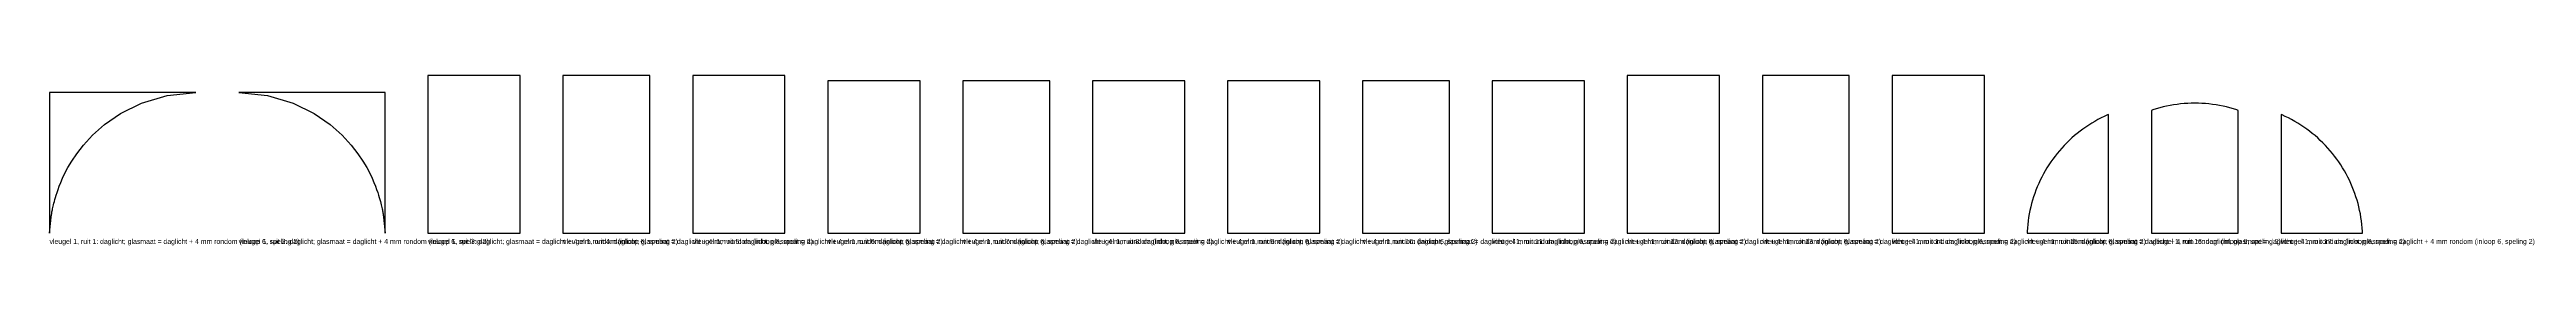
# Model space of a CAD drawing. Header units: millimetres. Extents: x 0 to 6951, y -34 to 444.
import ezdxf

# ---------------------------------------------------------------- set-up
doc = ezdxf.new("R2010")
doc.units = ezdxf.units.MM

msp = doc.modelspace()

# ---------------------------------------------------------------- linework, layer by layer
at = {"layer": 'DAGLICHT'}
for p, q in [((1321, 443.75), (1062, 443.75)), ((1062, 443.75), (1062, 0)), ((1321, 0), (1321, 443.75)), ((1685, 443.75), (1441, 443.75)), ((1441, 443.75), (1441, 0)), ((1685, 0), (1685, 443.75)), ((2064, 443.75), (1805, 443.75)), ((1805, 443.75), (1805, 0)), ((2064, 0), (2064, 443.75)), ((2443, 428.75), (2184, 428.75)), ((2184, 428.75), (2184, 0)), ((2443, 0), (2443, 428.75)), ((2807, 428.75), (2563, 428.75)), ((2563, 428.75), (2563, 0)), ((2807, 0), (2807, 428.75)), ((3186, 428.75), (2927, 428.75)), ((2927, 428.75), (2927, 0)), ((3186, 0), (3186, 428.75)), ((3565, 428.75), (3306, 428.75)), ((3306, 428.75), (3306, 0)), ((3565, 0), (3565, 428.75)), ((3929, 428.75), (3685, 428.75)), ((3685, 428.75), (3685, 0)), ((3929, 0), (3929, 428.75)), ((4308, 428.75), (4049, 428.75)), ((4049, 428.75), (4049, 0)), ((4308, 0), (4308, 428.75)), ((4687, 443.75), (4428, 443.75)), ((4428, 443.75), (4428, 0)), ((4687, 0), (4687, 443.75)), ((5051, 443.75), (4807, 443.75)), ((4807, 443.75), (4807, 0)), ((5051, 0), (5051, 443.75)), ((5430, 443.75), (5171, 443.75)), ((5171, 443.75), (5171, 0)), ((5430, 0), (5430, 443.75)), ((411, 396), (0, 396)), ((0, 396), (0, 0)), ((199.5422, 337.4296), (258.3584, 366.6039)), ((258.3584, 366.6039), (330.3963, 388.0187)), ((330.3963, 388.0187), (411, 396)), ((531, 396), (611.6037, 388.0187)), ((942, 396), (531, 396)), ((611.6037, 388.0187), (683.6416, 366.6039)), ((683.6416, 366.6039), (742.4578, 337.4296)), ((942, 0), (942, 396)), ((5912.4621, 350.3103), (5902.9365, 347.3525)), ((5922.0619, 353.0177), (5912.4621, 350.3103)), ((5931.7293, 355.4729), (5922.0619, 353.0177)), ((5941.4576, 357.6742), (5931.7293, 355.4729)), ((5951.2402, 359.6201), (5941.4576, 357.6742)), ((5961.0704, 361.3093), (5951.2402, 359.6201)), ((5970.9415, 362.7405), (5961.0704, 361.3093)), ((5980.8466, 363.9128), (5970.9415, 362.7405)), ((5990.779, 364.8255), (5980.8466, 363.9128)), ((6000.7319, 365.4779), (5990.779, 364.8255)), ((6010.6985, 365.8694), (6000.7319, 365.4779)), ((6020.6719, 366), (6010.6985, 365.8694)), ((6030.6454, 365.8694), (6020.6719, 366)), ((6040.6119, 365.4779), (6030.6454, 365.8694)), ((6050.5649, 364.8255), (6040.6119, 365.4779)), ((6060.4973, 363.9128), (6050.5649, 364.8255)), ((6070.4024, 362.7405), (6060.4973, 363.9128)), ((6080.2735, 361.3093), (6070.4024, 362.7405)), ((6090.1037, 359.6201), (6080.2735, 361.3093)), ((6099.8863, 357.6742), (6090.1037, 359.6201)), ((6109.6146, 355.4729), (6099.8863, 357.6742)), ((6119.282, 353.0177), (6109.6146, 355.4729)), ((6128.8818, 350.3103), (6119.282, 353.0177)), ((6138.4074, 347.3525), (6128.8818, 350.3103)), ((120.3791, 275.6209), (154.2503, 305.9371)), ((154.2503, 305.9371), (199.5422, 337.4296)), ((742.4578, 337.4296), (787.7497, 305.9371)), ((787.7497, 305.9371), (821.6209, 275.6209)), ((5690.9009, 281.0926), (5683.2322, 274.7147)), ((5698.7338, 287.2676), (5690.9009, 281.0926)), ((5706.7258, 293.2355), (5698.7338, 287.2676)), ((5714.8712, 298.9921), (5706.7258, 293.2355)), ((5723.1645, 304.5335), (5714.8712, 298.9921)), ((5731.6, 309.8559), (5723.1645, 304.5335)), ((5740.1719, 314.9557), (5731.6, 309.8559)), ((5748.8745, 319.8293), (5740.1719, 314.9557)), ((5757.7016, 324.4735), (5748.8745, 319.8293)), ((5766.6472, 328.885), (5757.7016, 324.4735)), ((5775.7053, 333.0608), (5766.6472, 328.885)), ((5778.6719, 334.3354), (5775.7053, 333.0608)), ((5778.6719, 0), (5778.6719, 334.3354)), ((5902.9365, 347.3525), (5898.6719, 345.9049)), ((5898.6719, 345.9049), (5898.6719, 0)), ((6142.6719, 345.9049), (6138.4074, 347.3525)), ((6142.6719, 0), (6142.6719, 345.9049)), ((6265.6386, 333.0608), (6262.6719, 334.3354)), ((6262.6719, 334.3354), (6262.6719, 0)), ((6274.6967, 328.885), (6265.6386, 333.0608)), ((6283.6423, 324.4735), (6274.6967, 328.885)), ((6292.4694, 319.8293), (6283.6423, 324.4735)), ((6301.1719, 314.9557), (6292.4694, 319.8293)), ((6309.7439, 309.8559), (6301.1719, 314.9557)), ((6318.1794, 304.5335), (6309.7439, 309.8559)), ((6326.4727, 298.9921), (6318.1794, 304.5335)), ((6334.6181, 293.2355), (6326.4727, 298.9921)), ((6342.6101, 287.2676), (6334.6181, 293.2355)), ((6350.443, 281.0926), (6342.6101, 287.2676)), ((6358.1117, 274.7147), (6350.443, 281.0926)), ((62.4727, 202.8296), (76.5555, 223.8889)), ((76.5555, 223.8889), (95.2611, 248.1158)), ((95.2611, 248.1158), (120.3791, 275.6209)), ((821.6209, 275.6209), (846.7389, 248.1158)), ((846.7389, 248.1158), (865.4445, 223.8889)), ((865.4445, 223.8889), (879.5273, 202.8296)), ((5622.4365, 208.9462), (5616.6799, 200.8008)), ((5628.4043, 216.9381), (5622.4365, 208.9462)), ((5634.5793, 224.7711), (5628.4043, 216.9381)), ((5640.9573, 232.4397), (5634.5793, 224.7711)), ((5647.5338, 239.9388), (5640.9573, 232.4397)), ((5654.3043, 247.2631), (5647.5338, 239.9388)), ((5661.2643, 254.4077), (5654.3043, 247.2631)), ((5668.4089, 261.3676), (5661.2643, 254.4077)), ((5675.7332, 268.1382), (5668.4089, 261.3676)), ((5683.2322, 274.7147), (5675.7332, 268.1382)), ((6365.6107, 268.1382), (6358.1117, 274.7147)), ((6372.935, 261.3676), (6365.6107, 268.1382)), ((6380.0796, 254.4077), (6372.935, 261.3676)), ((6387.0396, 247.2631), (6380.0796, 254.4077)), ((6393.8101, 239.9388), (6387.0396, 247.2631)), ((6400.3866, 232.4397), (6393.8101, 239.9388)), ((6406.7646, 224.7711), (6400.3866, 232.4397)), ((6412.9396, 216.9381), (6406.7646, 224.7711)), ((6418.9074, 208.9462), (6412.9396, 216.9381)), ((6424.664, 200.8008), (6418.9074, 208.9462)), ((27.395, 132.5404), (31.6154, 143.0769)), ((31.6154, 143.0769), (36.8394, 155.073)), ((36.8394, 155.073), (43.3904, 168.8048)), ((43.3904, 168.8048), (51.7214, 184.5992)), ((51.7214, 184.5992), (62.4727, 202.8296)), ((879.5273, 202.8296), (890.2786, 184.5992)), ((890.2786, 184.5992), (898.6096, 168.8048)), ((898.6096, 168.8048), (905.1606, 155.073)), ((905.1606, 155.073), (910.3846, 143.0769)), ((910.3846, 143.0769), (914.605, 132.5404)), ((5582.6111, 139.9667), (5578.6738, 130.8024)), ((5586.787, 149.0247), (5582.6111, 139.9667)), ((5591.1985, 157.9704), (5586.787, 149.0247)), ((5595.8426, 166.7975), (5591.1985, 157.9704)), ((5600.7163, 175.5), (5595.8426, 166.7975)), ((5605.816, 184.072), (5600.7163, 175.5)), ((5611.1385, 192.5075), (5605.816, 184.072)), ((5616.6799, 200.8008), (5611.1385, 192.5075)), ((6430.2054, 192.5075), (6424.664, 200.8008)), ((6435.5278, 184.072), (6430.2054, 192.5075)), ((6440.6276, 175.5), (6435.5278, 184.072)), ((6445.5013, 166.7975), (6440.6276, 175.5)), ((6450.1454, 157.9704), (6445.5013, 166.7975)), ((6454.5569, 149.0247), (6450.1454, 157.9704)), ((6458.7328, 139.9667), (6454.5569, 149.0247)), ((6462.67, 130.8024), (6458.7328, 139.9667)), ((8.639, 68.8252), (9.3805, 72.3086)), ((9.3805, 72.3086), (10.2204, 76.0863)), ((10.2204, 76.0863), (11.1766, 80.196)), ((11.1766, 80.196), (12.2714, 84.6821)), ((12.2714, 84.6821), (13.5324, 89.5967)), ((13.5324, 89.5967), (14.9941, 95.0016)), ((14.9941, 95.0016), (16.7008, 100.9704)), ((16.7008, 100.9704), (18.7087, 107.591)), ((18.7087, 107.591), (21.0912, 114.9696)), ((21.0912, 114.9696), (23.9441, 123.2343)), ((23.9441, 123.2343), (27.395, 132.5404)), ((914.605, 132.5404), (918.0559, 123.2343)), ((918.0559, 123.2343), (920.9088, 114.9696)), ((920.9088, 114.9696), (923.2913, 107.591)), ((923.2913, 107.591), (925.2992, 100.9704)), ((925.2992, 100.9704), (927.0059, 95.0016)), ((927.0059, 95.0016), (928.4676, 89.5967)), ((928.4676, 89.5967), (929.7286, 84.6821)), ((929.7286, 84.6821), (930.8234, 80.196)), ((930.8234, 80.196), (931.7796, 76.0863)), ((931.7796, 76.0863), (932.6195, 72.3086)), ((932.6195, 72.3086), (933.361, 68.8252)), ((5560.199, 73.9427), (5557.9977, 64.2144)), ((5562.6542, 83.6101), (5560.199, 73.9427)), ((5565.3616, 93.2098), (5562.6542, 83.6101)), ((5568.3194, 102.7355), (5565.3616, 93.2098)), ((5571.5255, 112.1804), (5568.3194, 102.7355)), ((5574.9778, 121.5382), (5571.5255, 112.1804)), ((5578.6738, 130.8024), (5574.9778, 121.5382)), ((6466.3661, 121.5382), (6462.67, 130.8024)), ((6469.8184, 112.1804), (6466.3661, 121.5382)), ((6473.0245, 102.7355), (6469.8184, 112.1804)), ((6475.9823, 93.2098), (6473.0245, 102.7355)), ((6478.6897, 83.6101), (6475.9823, 93.2098)), ((6481.1449, 73.9427), (6478.6897, 83.6101)), ((6483.3462, 64.2144), (6481.1449, 73.9427)), ((0, 0), (0.2775, 0.1001)), ((0.2775, 0.1001), (4.3734, 44.798)), ((4.3734, 44.798), (4.6379, 46.57)), ((4.6379, 46.57), (4.9271, 48.4489)), ((4.9271, 48.4489), (5.2439, 50.4445)), ((5.2439, 50.4445), (5.5921, 52.568)), ((5.5921, 52.568), (5.9759, 54.8317)), ((5.9759, 54.8317), (6.4003, 57.25)), ((6.4003, 57.25), (6.8711, 59.8387)), ((6.8711, 59.8387), (7.3954, 62.6163)), ((7.3954, 62.6163), (7.9813, 65.6037)), ((7.9813, 65.6037), (8.639, 68.8252)), ((933.361, 68.8252), (934.0187, 65.6037)), ((934.0187, 65.6037), (934.6046, 62.6163)), ((934.6046, 62.6163), (935.1289, 59.8387)), ((935.1289, 59.8387), (935.5997, 57.25)), ((935.5997, 57.25), (936.0241, 54.8317)), ((936.0241, 54.8317), (936.4079, 52.568)), ((936.4079, 52.568), (936.7561, 50.4445)), ((936.7561, 50.4445), (937.0729, 48.4489)), ((937.0729, 48.4489), (937.3621, 46.57)), ((937.3621, 46.57), (937.6266, 44.798)), ((937.6266, 44.798), (941.7225, 0.1001)), ((941.7225, 0.1001), (942, 0)), ((1062, 0), (1321, 0)), ((1441, 0), (1685, 0)), ((1805, 0), (2064, 0)), ((2184, 0), (2443, 0)), ((2563, 0), (2807, 0)), ((2927, 0), (3186, 0)), ((3306, 0), (3565, 0)), ((3685, 0), (3929, 0)), ((4049, 0), (4308, 0)), ((4428, 0), (4687, 0)), ((4807, 0), (5051, 0)), ((5171, 0), (5430, 0)), ((5550.1941, 4.94), (5550, 0)), ((5550, 0), (5778.6719, 0)), ((5550.8464, 14.8929), (5550.1941, 4.94)), ((5551.7591, 24.8253), (5550.8464, 14.8929)), ((5552.9315, 34.7305), (5551.7591, 24.8253)), ((5554.3627, 44.6015), (5552.9315, 34.7305)), ((5556.0518, 54.4317), (5554.3627, 44.6015)), ((5557.9977, 64.2144), (5556.0518, 54.4317)), ((5898.6719, 0), (6142.6719, 0)), ((6262.6719, 0), (6491.3439, 0)), ((6485.2921, 54.4317), (6483.3462, 64.2144)), ((6486.9812, 44.6015), (6485.2921, 54.4317)), ((6488.4124, 34.7305), (6486.9812, 44.6015)), ((6489.5848, 24.8253), (6488.4124, 34.7305)), ((6490.4974, 14.8929), (6489.5848, 24.8253)), ((6491.1498, 4.94), (6490.4974, 14.8929)), ((6491.3439, 0), (6491.1498, 4.94))]:
    msp.add_line(p, q, dxfattribs=at)

# ---------------------------------------------------------------- texts
at = {"layer": 'TEKST'}
for s, p in [('vleugel 1, ruit 1: daglicht; glasmaat = daglicht + 4 mm rondom (inloop 6, speling 2)', (0, -30)), ('vleugel 1, ruit 2: daglicht; glasmaat = daglicht + 4 mm rondom (inloop 6, speling 2)', (531, -30)), ('vleugel 1, ruit 3: daglicht; glasmaat = daglicht + 4 mm rondom (inloop 6, speling 2)', (1062, -30)), ('vleugel 1, ruit 4: daglicht; glasmaat = daglicht + 4 mm rondom (inloop 6, speling 2)', (1441, -30)), ('vleugel 1, ruit 5: daglicht; glasmaat = daglicht + 4 mm rondom (inloop 6, speling 2)', (1805, -30)), ('vleugel 1, ruit 6: daglicht; glasmaat = daglicht + 4 mm rondom (inloop 6, speling 2)', (2184, -30)), ('vleugel 1, ruit 7: daglicht; glasmaat = daglicht + 4 mm rondom (inloop 6, speling 2)', (2563, -30)), ('vleugel 1, ruit 8: daglicht; glasmaat = daglicht + 4 mm rondom (inloop 6, speling 2)', (2927, -30)), ('vleugel 1, ruit 9: daglicht; glasmaat = daglicht + 4 mm rondom (inloop 6, speling 2)', (3306, -30)), ('vleugel 1, ruit 10: daglicht; glasmaat = daglicht + 4 mm rondom (inloop 6, speling 2)', (3685, -30)), ('vleugel 1, ruit 11: daglicht; glasmaat = daglicht + 4 mm rondom (inloop 6, speling 2)', (4049, -30)), ('vleugel 1, ruit 12: daglicht; glasmaat = daglicht + 4 mm rondom (inloop 6, speling 2)', (4428, -30)), ('vleugel 1, ruit 13: daglicht; glasmaat = daglicht + 4 mm rondom (inloop 6, speling 2)', (4807, -30)), ('vleugel 1, ruit 14: daglicht; glasmaat = daglicht + 4 mm rondom (inloop 6, speling 2)', (5171, -30)), ('vleugel 1, ruit 15: daglicht; glasmaat = daglicht + 4 mm rondom (inloop 6, speling 2)', (5550, -30)), ('vleugel 1, ruit 16: daglicht; glasmaat = daglicht + 4 mm rondom (inloop 6, speling 2)', (5898.6719, -30)), ('vleugel 1, ruit 17: daglicht; glasmaat = daglicht + 4 mm rondom (inloop 6, speling 2)', (6262.6719, -30))]:
    msp.add_text(s, height=14, dxfattribs=at).set_placement(p)

doc.saveas('drawing.dxf')
